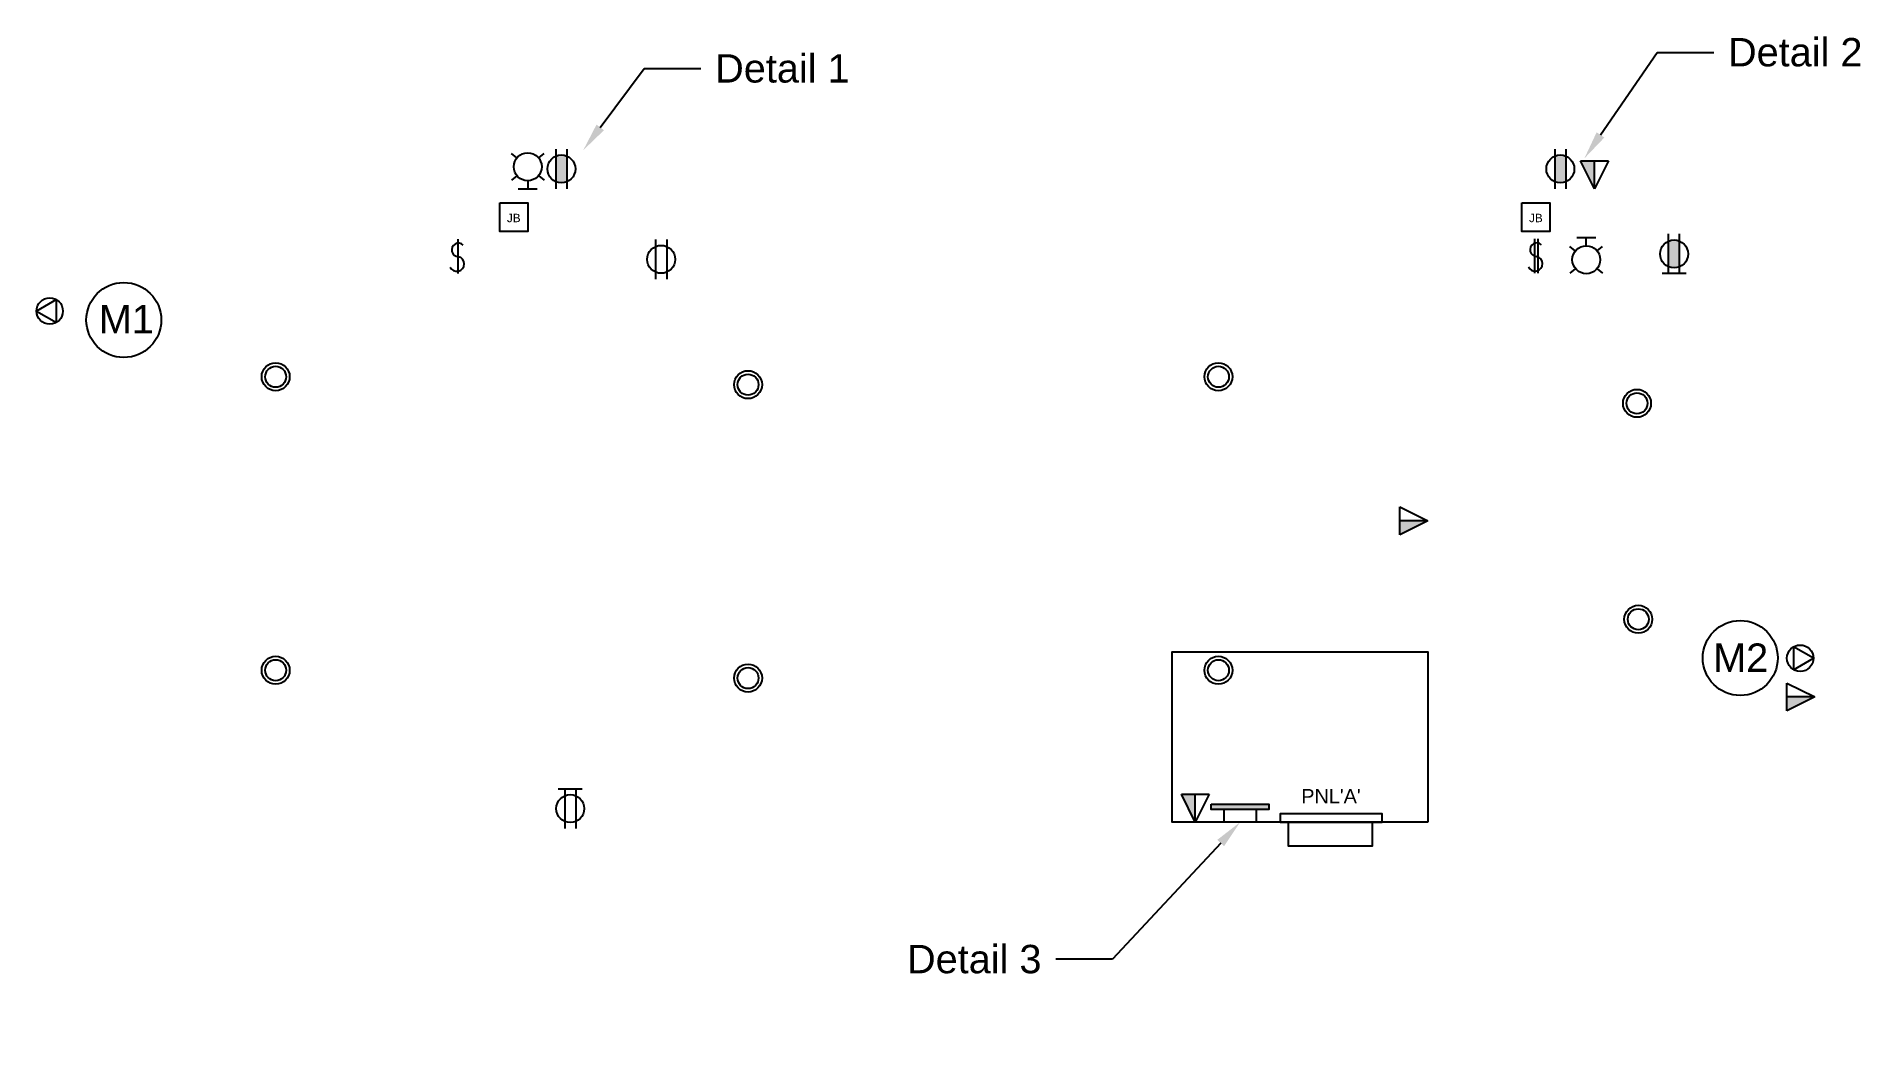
# Model space of a CAD drawing. Header units: inches. Extents: x 90 to 1614, y 53 to 627.
# Drawn here: x 90.2 to 347.2, y 52.8 to 192.7 of the extents above; entities that cross this region are included whole.
import ezdxf
from ezdxf import colors
from ezdxf.entities.mleader import LeaderData, LeaderLine
from ezdxf.math import Vec2, Vec3

# ---------------------------------------------------------------- set-up
doc = ezdxf.new("R2010")
doc.units = ezdxf.units.IN
for name, color, linetype in [('E.data', 200, 'Continuous'), ('E.keepout', 6, 'Continuous'), ('E.ltg', 102, 'Continuous'), ('E.pwr', 10, 'Continuous'), ('E.sld', 10, 'Continuous'), ('Text', 2, 'Continuous')]:
    doc.layers.add(name, color=color, linetype=linetype)
doc.styles.add('Arial_3', font='ARIALUNI.ttf', dxfattribs={"height": 3})
doc.styles.get("Standard").update_dxf_attribs({"font": 'arial.ttf'})

msp = doc.modelspace()

# ---------------------------------------------------------------- texts
at = {"layer": 'E.sld', "insert": (264.91, 86.66), "char_height": 2, "attachment_point": 1}
msp.add_mtext_dynamic_manual_height_columns("\\pxqc;PNL'A'", width=15.3644, gutter_width=28.73, heights=[0], dxfattribs=at)
at = {"layer": 'Text'}
for s, p in [('M1', (98.99, 150.88)), ('M2', (326.43, 103.17))]:
    msp.add_text(s, height=4, dxfattribs=at).set_placement(p)

# ---------------------------------------------------------------- blocks, each defined once
blk = doc.blocks.new('panel')
at = {"color": 0}
for points in [[(-2.21, 7.34), (34.37, 7.34), (34.37, 9.35), (-2.21, 9.35)], [(0.8, 7.34), (30.8, 7.34), (30.8, 1.65), (0.8, 1.65)]]:
    blk.add_lwpolyline(points, close=True, dxfattribs=at)
blk = doc.blocks.new('ground bar')
h = blk.add_hatch(color=0)
h.dxf.hatch_style = 1
h.paths.add_polyline_path([(10.3, 0), (10.3, 1.25), (-10.3, 1.25), (-10.3, 0)])
at = {"color": 0}
for p, q in [((-5.8, 0), (-5.8, -3.15)), ((5.8, 0), (5.8, -3.15))]:
    blk.add_line(p, q, dxfattribs=at)
blk.add_lwpolyline([(-10.3, 1.25), (10.3, 1.25), (10.3, 0), (-10.3, 0)], close=True, dxfattribs=at)
blk = doc.blocks.new('gfci recp')
at = {"linetype": 'Continuous'}
h = blk.add_hatch(color=256, dxfattribs=at)
h.dxf.hatch_style = 1
h.paths.add_polyline_path([(6.6, 10.74, 0.205529), (2.66, 10.74), (2.66, 1.55, 0.205529), (6.6, 1.55)])
for p, q in [((0.36, 13.18), (8.9, 13.18)), ((2.66, 13.2), (2.66, -1.01)), ((6.6, 13.2), (6.6, -1.01))]:
    blk.add_line(p, q)
blk.add_circle((4.63, 6.14), 5)
blk = doc.blocks.new('light')
for radius in [5, 3.75]:
    blk.add_circle((8.6, 7.19), radius)
blk = doc.blocks.new('sconce')
at = {"color": 0}
for p, q in [((6.06, 11.42), (4.17, 13.01)), ((13.97, 11.42), (15.86, 13.01)), ((6.06, 5.03), (4.17, 3.45)), ((6.63, 0.36), (13.4, 0.36)), ((10.01, 3.28), (10.01, 0.32)), ((13.97, 5.03), (15.86, 3.45))]:
    blk.add_line(p, q, dxfattribs=at)
blk.add_circle((10.01, 8.23), 5)
blk = doc.blocks.new('double switch')
at = {"color": 0}
for p, q in [((2.06, 12.57), (2.06, 0.32)), ((3.29, 12.57), (3.29, 0.32))]:
    blk.add_line(p, q, dxfattribs=at)
for centre, radius, start, end in [((2.89, 8.72), 2.42, 46.16069, 268.44913), ((2.28, 3.7), 2.66, 205.10606, 78.15167)]:
    blk.add_arc(centre, radius, start, end)
blk = doc.blocks.new('single switch')
at = {"color": 0}
blk.add_line((3.46, 12.46), (3.46, 0.2), dxfattribs=at)
for centre, radius, start, end in [((3.69, 8.61), 2.42, 46.16069, 268.44913), ((3.08, 3.58), 2.66, 205.10606, 78.15167)]:
    blk.add_arc(centre, radius, start, end)
blk = doc.blocks.new('gfci')
at = {"linetype": 'Continuous'}
h = blk.add_hatch(color=256, dxfattribs=at)
h.dxf.hatch_style = 1
h.paths.add_polyline_path([(3.94, 11.75, 0.205529), (0, 11.75), (0, 2.56, 0.205529), (3.94, 2.56)])
for p, q in [((0, 14.2), (0, 0)), ((3.94, 14.2), (3.94, 0))]:
    blk.add_line(p, q)
blk.add_circle((1.97, 7.15), 5)
blk = doc.blocks.new('mechanical connector')
at = {"color": 0}
for p, q in [((-48.42, 25.53), (-52.52, 18.43)), ((-44.32, 18.43), (-48.42, 25.53)), ((-52.52, 18.43), (-44.32, 18.43))]:
    blk.add_line(p, q, dxfattribs=at)
blk.add_circle((-48.42, 20.8), 4.73, dxfattribs=at)
blk = doc.blocks.new('counter recp')
for p, q in [((-0.22, 13.82), (8.32, 13.82)), ((2.08, 13.83), (2.08, -0.37)), ((6.02, 13.83), (6.02, -0.37))]:
    blk.add_line(p, q)
blk.add_circle((4.05, 6.78), 5)
blk = doc.blocks.new('double recp')
for p, q in [((3.48, 12.8), (3.48, -1.41)), ((7.42, 12.8), (7.42, -1.41))]:
    blk.add_line(p, q)
blk.add_circle((5.45, 5.74), 5)
blk = doc.blocks.new('data')
h = blk.add_hatch(color=0)
h.dxf.hatch_style = 1
h.paths.add_polyline_path([(0, 10), (-5, 10), (0, 0)])
at = {"color": 0}
for p, q in [((0, 0), (-5, 10)), ((-5, 10), (5, 10)), ((5, 10), (0, 0)), ((0, 0), (0, 10))]:
    blk.add_line(p, q, dxfattribs=at)
blk = doc.blocks.new('junction box')
at = {"color": 0}
blk.add_lwpolyline([(0, 10.22), (10, 10.22), (10, 0), (0, 0)], close=True, dxfattribs=at)
at = {"color": 0, "insert": (5, 4.8), "char_height": 3, "attachment_point": 5, "style": 'Arial_3'}
blk.add_mtext_dynamic_manual_height_columns('{\\fArial Unicode MS|b0|i0|c134|p34;JB}', width=10, gutter_width=15, heights=[0], dxfattribs=at)

# ---------------------------------------------------------------- linework, layer by layer
at = {"layer": 'E.keepout'}
msp.add_lwpolyline([(286.24, 81.98), (250.24, 81.98), (250.24, 105.98), (286.24, 105.98)], close=True, dxfattribs=at)
at = {"layer": 'Text'}
for centre in [(102.52, 152.75), (330.25, 105.13)]:
    msp.add_circle(centre, 5.28, dxfattribs=at)

# ---------------------------------------------------------------- block references
at = {"layer": 'E.data', "xscale": 0.3937007874015748, "yscale": 0.3937007874015748, "zscale": 0.03937007874015748}
for p in [(309.73, 171.23), (253.48, 81.98)]:
    msp.add_blockref('data', p, dxfattribs=at)
at = {"layer": 'E.data', "xscale": 0.3937007874015748, "yscale": 0.3937007874015748, "zscale": 0.03937007874015748, "rotation": 90}
for p in [(286.24, 124.46), (340.74, 99.63)]:
    msp.add_blockref('data', p, dxfattribs=at)
at = {"layer": 'E.ltg', "xscale": 0.3937007874015748, "yscale": 0.3937007874015748, "zscale": 0.03937007874015748}
for name, p in [('sconce', (155.49, 171.1)), ('single switch', (148.22, 159.24)), ('double switch', (300.45, 159.23)), ('light', (120.53, 141.92)), ('light', (253.35, 141.92)), ('light', (187.08, 140.81)), ('light', (312.32, 138.18)), ('light', (312.5, 107.75)), ('light', (120.53, 100.57)), ('light', (253.35, 100.57)), ('light', (187.08, 99.46))]:
    msp.add_blockref(name, p, dxfattribs=at)
at = {"layer": 'E.ltg', "xscale": 0.3937007874015748, "yscale": 0.3937007874015748, "zscale": 0.03937007874015748, "rotation": 180}
msp.add_blockref('sconce', (312.5, 164.48), dxfattribs=at)
at = {"layer": 'E.pwr'}
for name, p, xscale, yscale, zscale in [('gfci', (163.4, 171.23), 0.3937007874015748, 0.3937007874015748, 0.03937007874015748), ('gfci', (304.13, 171.23), 0.3937007874015738, 0.3937007874015738, 0.03937007874015738), ('junction box', (155.49, 165.23), 0.3937007874015748, 0.3937007874015748, 0.03937007874015748), ('junction box', (299.49, 165.23), 0.3937007874015724, 0.3937007874015724, 0.0393700787401572), ('double recp', (176.08, 159.04), 0.3937007874015748, 0.3937007874015748, 0.03937007874015748), ('counter recp', (163.82, 81.23), 0.3937007874015748, 0.3937007874015748, 0.03937007874015748), ('ground bar', (259.78, 83.79), 0.3937007874015748, 0.5905511811023622, 0.03937007874015748), ('panel', (266.29, 77.65), 0.3937007874015748, 0.5905511811023622, 0.03937007874015748)]:
    msp.add_blockref(name, p, dxfattribs=dict(at, xscale=xscale, yscale=yscale, zscale=zscale))
at = {"layer": 'E.pwr', "xscale": 0.3937007874015748, "yscale": 0.3937007874015748, "zscale": 0.03937007874015748}
for name, p, rotation in [('gfci recp', (322.76, 164.48), 180), ('mechanical connector', (100.27, 173.08), 89.99999999999999), ('mechanical connector', (330.51, 86.03), 270)]:
    msp.add_blockref(name, p, dxfattribs=dict(at, rotation=rotation))

msp.set_redraw_order([(e.dxf.handle, doc.entitydb.next_handle()) for e in msp.query("TEXT MTEXT ATTDEF DIMENSION ARC_DIMENSION")])  # texts and dimensions are drawn at this point

# ---------------------------------------------------------------- leaders
at = {"layer": 'Text'}
ml = msp.add_multileader_mtext('Standard', dxfattribs=at)
ml.set_content('Detail 1', color=256)
ml.set_leader_properties()
ml.build(insert=Vec2(0, 0))
ctx = ml.context
ctx.base_point, ctx.plane_origin = Vec3(183.83, 188.18), Vec3(167.25, 176.68)
notes = []
notes.append((ctx, [(0, (1, 1, 0), (175.83, 188.18), (1, 0), 8, [(0, [(167.25, 176.68)], 0, [])])]))
ctx.mtext.insert, ctx.mtext.flow_direction = Vec3(185.83, 190.21), 5
ml = msp.add_multileader_mtext('Standard', dxfattribs=at)
ml.set_content('Detail 2', color=256)
ml.set_leader_properties()
ml.build(insert=Vec2(0, 0))
ctx = ml.context
ctx.base_point, ctx.plane_origin = Vec3(326.53, 190.46), Vec3(308.3, 175.53)
notes.append((ctx, [(0, (1, 1, 0), (318.53, 190.46), (1, 0), 8, [(0, [(308.3, 175.53)], 0, [])])]))
ctx.mtext.insert, ctx.mtext.flow_direction = Vec3(328.53, 192.49), 5
ml = msp.add_multileader_mtext('Standard', dxfattribs=at)
ml.set_content('Detail 3', color=256)
ml.set_leader_properties()
ml.build(insert=Vec2(0, 0))
ctx = ml.context
ctx.base_point, ctx.plane_origin = Vec3(211.54, 62.67), Vec3(259.78, 81.98)
ctx.text_align_type = 2
notes.append((ctx, [(0, (1, 1, 0), (241.81, 62.67), (-1, 0), 8, [(0, [(259.78, 81.98)], 0, [])])]))
ctx.mtext.insert, ctx.mtext.alignment, ctx.mtext.flow_direction = Vec3(231.81, 64.7), 3, 5
for ctx, leaders in notes:
    for number, flags, end, landing, length, lines in leaders:
        leader = LeaderData()
        leader.index, (leader.has_last_leader_line, leader.has_dogleg_vector, leader.attachment_direction) = number, flags
        leader.last_leader_point, leader.dogleg_vector, leader.dogleg_length = Vec3(end), Vec3(landing), length
        for number, points, colour, breaks in lines:
            line = LeaderLine()
            line.index, line.vertices, line.color, line.breaks = number, Vec3.list(points), colors.encode_raw_color(colour), breaks
            leader.lines.append(line)
        ctx.leaders.append(leader)

doc.saveas('drawing.dxf')
